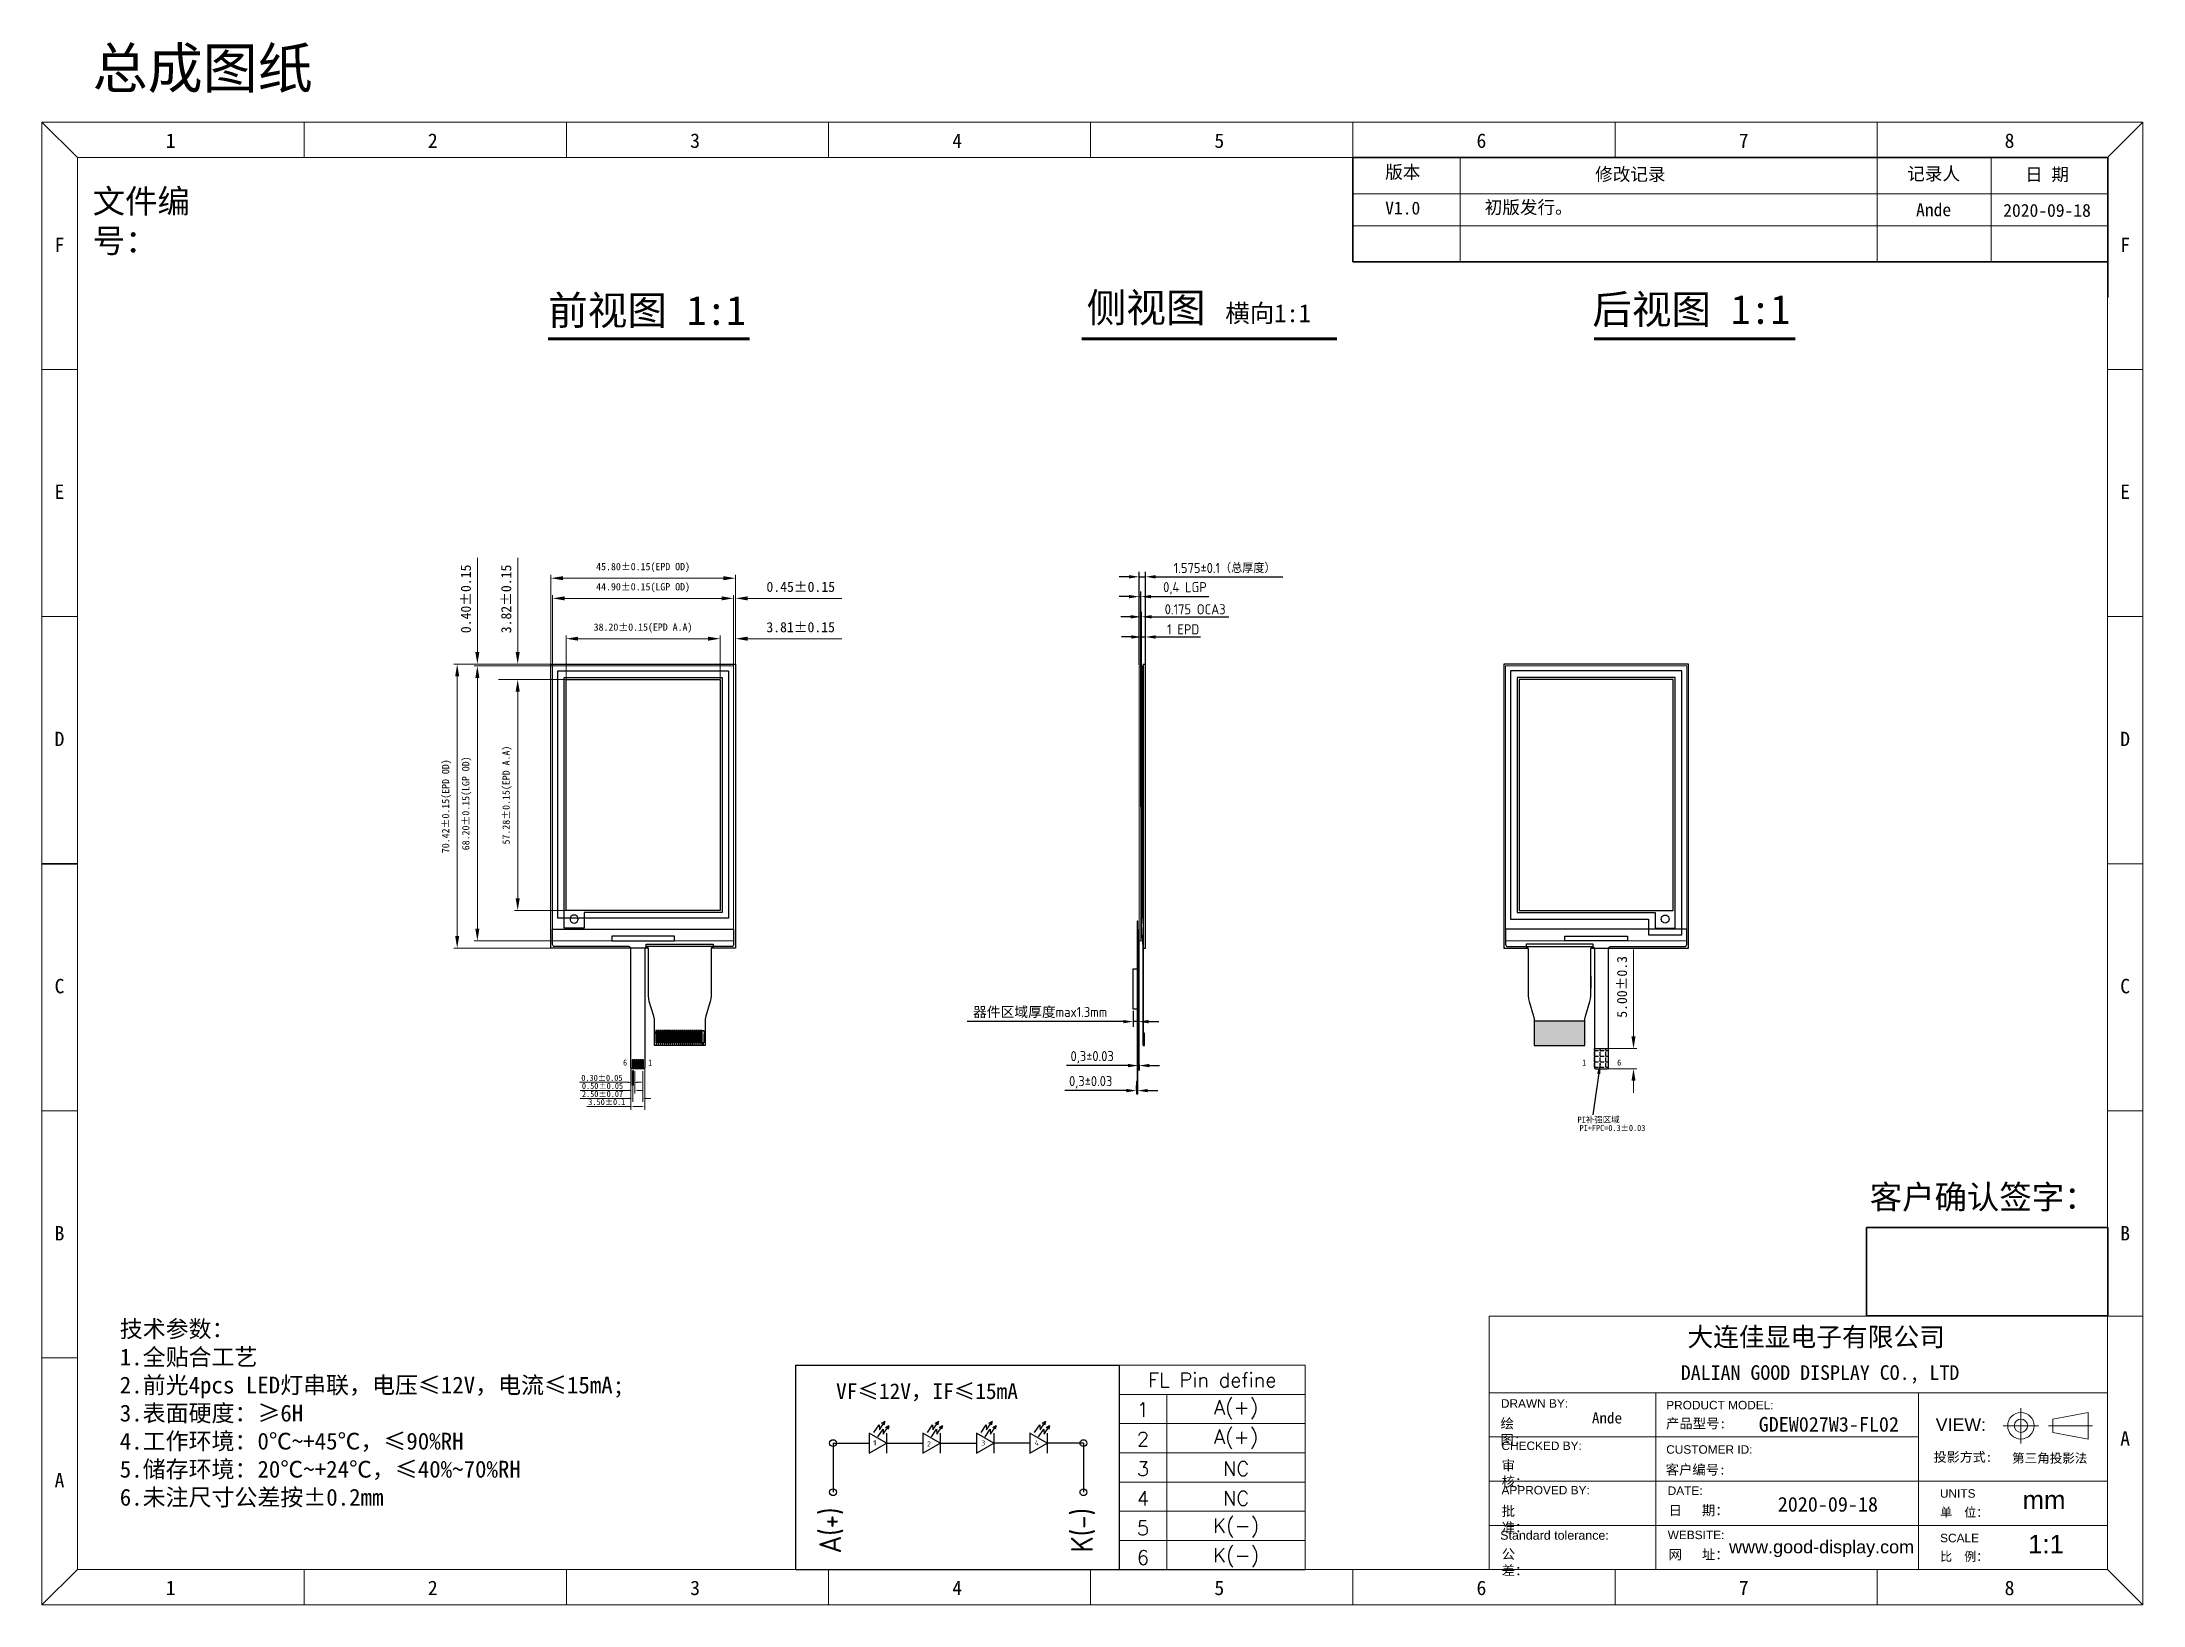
# Model space of a CAD drawing. Header units: millimetres. Extents: x 245 to 11863, y -5369 to 598.
# Drawn here: x 11342 to 11863, y -5369 to -4981 of the extents above; entities outside this region: 3.
import ezdxf
from ezdxf.enums import TextEntityAlignment as Align

# ---------------------------------------------------------------- set-up
doc = ezdxf.new("R2010")
doc.units = ezdxf.units.MM
for name, color, linetype, lineweight in [('1', 7, 'Continuous', 9), ('LG', 4, 'Continuous', 5), ('OCA', 206, 'Continuous', 5), ('Sundenal', 4, 'Continuous', 20), ('文字', 2, 'Continuous', 20)]:
    doc.layers.add(name, color=color, linetype=linetype, lineweight=lineweight)
for name, color, linetype in [('COVERLENS', 2, 'Continuous'), ('DIM', 7, 'Continuous'), ('FPC', 5, 'Continuous'), ('LCD', 240, 'Continuous'), ('SENSOR', 3, 'Continuous')]:
    doc.layers.add(name, color=color, linetype=linetype)
doc.styles.get("Standard").update_dxf_attribs({"font": 'isocp2.shx', "bigfont": 'extfont2.shx'})
doc.styles.add('STYLE1', font='arial.ttf')
doc.styles.add('YW-RD', font='romans.shx', dxfattribs={"bigfont": 'chineset.shx'})
doc.styles.add('宋体', font='')
doc.styles.get('宋体').set_extended_font_data('SimSun')
doc.dimstyles.new('ISO-25', dxfattribs={"dimtxt": 2.5, "dimasz": 2.5, "dimexe": 1.25, "dimexo": 0.625, "dimtad": 1, "dimdec": 1, "dimtxsty": 'Standard', "dimcen": 2.5, "dimadec": 0, "dimazin": 0, "dimtfac": 1, "dimtdec": 1, "dimtmove": 0, "dimatfit": 3, "dimfxl": 1, "dimarcsym": 0})
doc.dimstyles.new('Sundenal$0', dxfattribs={"dimtxt": 6, "dimasz": 3, "dimexe": 0.8, "dimexo": 0.8, "dimgap": 0.2, "dimtad": 1, "dimzin": 1, "dimdsep": 46, "dimtxsty": '宋体', "dimcen": 2.5, "dimadec": 0, "dimazin": 0, "dimtfac": 1, "dimtofl": 0, "dimtmove": 0, "dimatfit": 3, "dimfxl": 0.8, "dimtolj": 1, "dimlwd": 13, "dimlwe": 13, "dimarcsym": 0})

msp = doc.modelspace()

# ---------------------------------------------------------------- texts
for s, width, p, p2 in [('1', 2.09315, (11548.0941, -5329.3687), (11549.0455, -5329.3687)), ('2', 1.200872, (11561.5279, -5329.6199), (11562.4792, -5329.6199)), ('3', 1.238715, (11574.9714, -5329.3736), (11575.9228, -5329.3736)), ('4', 1.127081, (11588.2518, -5329.3736), (11589.2032, -5329.3736))]:
    msp.add_text(s, height=1.2986, dxfattribs=dict(width=width)).set_placement(p, p2, align=Align.FIT)
for s, p in [('A(+)', (11540.2223, -5356.1365)), ('K(-)', (11602.6521, -5355.899))]:
    msp.add_text(s, height=5.43325, rotation=90).set_placement(p)
at = {"insert": (245.1411, 598.2591), "char_height": 3, "attachment_point": 1}
msp.add_mtext('\\A1;', dxfattribs=at)
at = {"color": 3, "insert": (2441.4313, -1482.8817), "char_height": 5, "attachment_point": 1}
msp.add_mtext('\\A1;', dxfattribs=at)
at = {"color": 1, "insert": (2324.6907, -1529.7821), "char_height": 5, "attachment_point": 9}
msp.add_mtext('\\A1;', dxfattribs=at)
at = {"layer": '1', "attachment_point": 5, "style": 'YW-RD'}
for s, insert, char_height, width in [('{\\Fromans,chineset|c134;FL} Pin define', (11632.2314, -5313.1298), 3.548189, 46.157045), ('{\\Fromans,chineset|c134;A(+)}', (11638.1451, -5320.4688), 3.548189, 34.329749), ('1', (11615.0666, -5320.4688), 3.5482, 11.827296), ('1', (11615.0666, -5320.4688), 3.5482, 11.827296), ('2', (11615.0666, -5327.8079), 3.5482, 11.827296), ('{\\Fromans,chineset|c134;A(+)}', (11638.1451, -5327.8079), 3.548189, 34.329749), ('3', (11615.0666, -5335.1469), 3.5482, 11.827296), ('{\\Fromans,chineset|c134;NC}', (11638.1451, -5335.1469), 3.548189, 34.329749), ('4', (11615.0666, -5342.486), 3.5482, 11.827296), ('{\\Fromans,chineset|c134;NC}', (11638.1451, -5342.486), 3.548189, 34.329749), ('5', (11615.0666, -5349.825), 3.5482, 11.827296), ('{\\Fromans,chineset|c134;K(-)}', (11638.1451, -5349.825), 3.548189, 34.329749), ('{\\Fromans,chineset|c134;K(-)}', (11638.1451, -5357.164), 3.548189, 34.329749), ('6', (11615.0666, -5357.164), 3.5482, 11.827296)]:
    msp.add_mtext(s, dxfattribs=dict(at, insert=insert, char_height=char_height, width=width))
at = {"layer": 'DIM', "lineweight": 30, "ltscale": 0.2, "attachment_point": 1, "style": '宋体'}
for s, insert, char_height, width in [('前视图 1:1', (11467.5771, -5044.2904), 7.20014, 49.940503), ('侧视图 {\\H0.6177x;横向1:1}', (11601.1067, -5043.6245), 7.200136, 62.074025), ('后视图 1:1', (11726.4501, -5044.0367), 7.20014, 50.305628)]:
    msp.add_mtext(s, dxfattribs=dict(at, insert=insert, char_height=char_height, width=width))
at = {"layer": 'DIM', "lineweight": 30, "style": '宋体'}
for s, insert, char_height, width, attachment_point in [('6 ', (11486.6591, -5233.6704), 1.5, 12.818145, 2), ('1 ', (11492.8744, -5233.6704), 1.5, 12.818145, 2), ('1 ', (11724.4243, -5233.6704), 1.5, 12.818145, 2), ('6 ', (11733.1397, -5233.6704), 1.5, 12.818145, 2), ('{\\fSimSun|b0|i0|c134|p2;PI补强区域}', (11733.2377, -5247.8248), 1.5, 17.625495, 3), ('PI+FPC=0.3%%P0.03', (11739.6136, -5249.887), 1.5, 17.625495, 3), ('{\\C7;VF≤12V，IF≤15mA}', (11584.075, -5313.9632), 3.9, 139.569454, 3)]:
    msp.add_mtext(s, dxfattribs=dict(at, insert=insert, char_height=char_height, width=width, attachment_point=attachment_point))
at = {"layer": '文字', "color": 0, "style": '宋体'}
for s, insert, char_height, width, attachment_point in [('总成图纸', (11354.6658, -4982.819), 10, 115.042761, 1), ('文件编号：', (11354.6658, -5017.8793), 5.89002, 37.598132, 1), ('客户确认签字：', (11823.3575, -5271.3975), 5.89002, 63.805714, 8)]:
    msp.add_mtext(s, dxfattribs=dict(at, insert=insert, char_height=char_height, width=width, attachment_point=attachment_point))
at = {"layer": '文字', "style": '宋体'}
for s, insert, char_height, width, attachment_point in [('版本', (11675.111, -5011.9877), 3.19446, 10.357692, 1), ('修改记录', (11727.1749, -5012.5425), 3.19446, 20.493208, 1), ('记录人', (11811.0822, -5012.4048), 3.19446, 15.476578, 2), ('日 期', (11839.1995, -5012.5645), 3.19446, 14.115343, 2), ('V1.0', (11675.111, -5020.9237), 3.19446, 10.357692, 1), ('初版发行。', (11699.7897, -5020.7421), 3.19446, 92.745192, 1), ('Ande', (11811.0713, -5021.3408), 3.19446, 15.476578, 2), ('2020-09-18', (11839.1995, -5021.5005), 3.19446, 24.93443, 2), ('GDEW027W3-FL02', (11785.098, -5324.1538), 3.650813, 31.944617, 5), ('2020-09-18', (11784.8585, -5343.9911), 3.65081, 31.944617, 5)]:
    msp.add_mtext(s, dxfattribs=dict(at, insert=insert, char_height=char_height, width=width, attachment_point=attachment_point))
at = {"layer": '文字', "color": 7, "insert": (11361.3783, -5298.3847), "char_height": 4.172754, "width": 198.475816, "attachment_point": 1, "style": '宋体'}
msp.add_mtext('{\\fSimSun|b0|i0|c134|p54;技术参数}：\\P1.全贴合工艺\\P2.前光4pcs LED灯串联，电压≤12V，电流≤15mA;\\P3.表面硬度：≥6H\\P4.工作环境：0℃~+45℃，≤90%RH\\P5.储存环境：20℃~+24℃，≤40%~70%RH\\P6.未注尺寸公差按±0.2mm', dxfattribs=at)
at = {"layer": '文字', "ltscale": 0.5, "insert": (11730.0962, -5321.1787), "char_height": 2.73811, "width": 13.69055, "attachment_point": 2, "style": '宋体'}
msp.add_mtext('{\\fSimSun|b0|i0|c134|p54;Ande}', dxfattribs=at)

# ---------------------------------------------------------------- blocks, each defined once
blk = doc.blocks.new('sundenal')
at = {"layer": 'Sundenal', "color": 4}
for p, q in [((-856.5, 786.5), (-856.5, 805.7)), ((-429.2, 786.5), (-429.2, 805.7))]:
    blk.add_line(p, q, dxfattribs=at)
at = {"layer": 'Sundenal', "color": 4, "lineweight": 30}
blk.add_line((-1122.2, 402.8), (-1141.4, 402.8), dxfattribs=at)
at = {"layer": 'Sundenal', "ltscale": 0.2}
blk.add_line((-19.2, 19.2), (0, 0), dxfattribs=at)
at = {"layer": 'Sundenal', "color": 4}
for points in [[(-1122.2, 786.5), (-1141.4, 805.7)], [(-999, 805.7), (-999, 786.5)], [(-714.1, 805.7), (-714.1, 786.5)], [(-571.7, 805.7), (-571.7, 786.5)], [(-286.8, 805.7), (-286.8, 786.5)], [(-144.4, 805.7), (-144.4, 786.5)], [(-19.2, 786.5), (0, 805.7)], [(-1141.4, 671.4), (-1122.2, 671.4)], [(-19.2, 671.4), (0, 671.4)], [(-1141.4, 537.1), (-1122.2, 537.1)], [(-19.2, 537.1), (0, 537.1)], [(-19.2, 402.8), (0, 402.8)], [(-1141.4, 268.6), (-1122.2, 268.6)], [(-19.2, 268.6), (0, 268.6)], [(-19.2, 157), (0, 157)], [(-1141.4, 134.3), (-1122.2, 134.3)], [(-19.2, 115.3), (-202.5, 115.3), (-355.2, 115.3)], [(-264.7, 115.3), (-264.7, 19.2)], [(-355.2, 91.3), (-202.5, 91.3), (-122, 91.3)], [(-19.2, 43.2), (-202.5, 43.2), (-355.2, 43.2)], [(-1122.2, 19.2), (-1141.4, 0)], [(-999, 19.2), (-999, 0)], [(-856.5, 19.2), (-856.5, 0)], [(-714.1, 19.2), (-714.1, 0)], [(-571.7, 19.2), (-571.7, 0)], [(-429.2, 19.2), (-429.2, 0)], [(-286.8, 19.2), (-286.8, 0)], [(-144.4, 19.2), (-144.4, 0)]]:
    blk.add_lwpolyline(points, dxfattribs=at)
blk.add_lwpolyline([(-1141.4, 0), (0, 0), (0, 805.7), (-1141.4, 805.7)], close=True, dxfattribs=at)
at = {"layer": 'Sundenal', "ltscale": 0.2}
for points in [[(-19.2, 786.5), (-1122.2, 786.5), (-1122.2, 19.2), (-19.2, 19.2)], [(-19.2, 157), (-355.2, 157), (-355.2, 19.2), (-19.2, 19.2)]]:
    blk.add_lwpolyline(points, close=True, dxfattribs=at)
at = {"layer": 'Sundenal', "color": 4, "ltscale": 0.5}
for points in [[(-122, 115.3), (-122, 43.2), (-122, 19.2)], [(-66.3, 87.7), (-66.3, 107)], [(-75.9, 97.4), (-56.7, 97.4)], [(-27.4, 97.4), (-51.4, 97.4)], [(-355.2, 67.3), (-202.5, 67.3), (-91.9, 67.3), (-19.2, 67.3)]]:
    blk.add_lwpolyline(points, dxfattribs=at)
blk.add_lwpolyline([(-29.8, 104.6), (-29.8, 90.1), (-49, 93.7), (-49, 101)], close=True, dxfattribs=at)
for radius in [7.21, 3.61]:
    blk.add_circle((-66.3, 97.4), radius, dxfattribs=at)
at = {"layer": 'Sundenal', "color": 4, "style": '宋体'}
for s, p in [('1', (-1071.5, 795.7)), ('2', (-929.1, 795.7)), ('3', (-786.6, 795.7)), ('4', (-644.2, 795.7)), ('5', (-501.8, 795.7)), ('6', (-359.4, 795.7)), ('7', (-216.9, 795.7)), ('8', (-72.5, 795.7)), ('F', (-1131.9, 739.1)), ('F', (-9.7, 739.1)), ('E', (-1131.9, 604.9)), ('E', (-9.7, 604.9)), ('D', (-1131.9, 470.6)), ('D', (-9.7, 470.6)), ('C', (-1131.9, 336.3)), ('C', (-9.7, 336.3)), ('B', (-1131.9, 202)), ('B', (-9.7, 202)), ('A', (-9.7, 90.5)), ('A', (-1131.9, 67.8)), ('1', (-1071.5, 9.3)), ('2', (-929.1, 9.3)), ('3', (-786.6, 9.3)), ('4', (-644.2, 9.3)), ('5', (-501.8, 9.3)), ('6', (-359.4, 9.3)), ('7', (-216.9, 9.3)), ('8', (-72.5, 9.3))]:
    blk.add_text(s, height=7.85, dxfattribs=at).set_placement(p, align=Align.MIDDLE_CENTER)
at = {"layer": 'Sundenal', "color": 4}
for s, height, style, p in [('DALIAN GOOD DISPLAY CO., LTD', 7.945, '宋体', (-251.1, 126.3)), ('PRODUCT MODEL:', 4.61, 'STYLE1', (-259, 108.6)), ('CHECKED BY:', 4.61, 'STYLE1', (-348.5, 86.5)), ('CUSTOMER ID:', 4.61, 'STYLE1', (-259, 84.5)), ('APPROVED BY:', 4.61, 'STYLE1', (-348.5, 62.4))]:
    blk.add_text(s, height=height, dxfattribs=dict(at, style=style)).set_placement(p, align=Align.MIDDLE_LEFT)
at = {"layer": 'Sundenal', "color": 4, "ltscale": 0.5, "style": 'STYLE1'}
for s, height, p in [('DRAWN BY:', 4.61, (-348.8, 109.5)), ('VIEW:', 6.91, (-112.6, 98))]:
    blk.add_text(s, height=height, dxfattribs=at).set_placement(p, align=Align.MIDDLE_LEFT)
at = {"layer": 'Sundenal', "color": 4, "style": 'STYLE1'}
for s, p in [('DATE:', (-258.2, 59.8)), ('WEBSITE:', (-258.2, 35.8))]:
    blk.add_text(s, height=4.61, dxfattribs=at).set_placement(p)
at = {"layer": 'Sundenal', "color": 4, "ltscale": 0.5, "style": 'STYLE1'}
for s, p in [('UNITS', (-110.3, 58.3)), ('SCALE', (-110.2, 34.1))]:
    blk.add_text(s, height=4.61, dxfattribs=at).set_placement(p)
at = {"layer": 'Sundenal', "color": 4, "attachment_point": 1}
for s, insert, char_height, width, style in [('大连佳显电子有限公司', (-247.5, 150.8), 10.26, 178.739, '宋体'), ('{\\fSimSun|b0|i0|c134|p54;产品型号:}', (-259.1, 101.3), 5.314, 36.723, 'STYLE1'), ('{\\fSimSun|b0|i0|c134|p54;客户编号:}', (-259.3, 76.2), 5.314, 34.416, 'STYLE1'), ('{\\fSimSun|b0|i0|c134|p54;日   期：}', (-257.7, 54.1), 5.314, 35.853, 'STYLE1'), ('{\\fArial|b0|i0|c0|p34;Standard tolerance: }', (-349.2, 40.3), 4.84, 61.068, 'STYLE1'), ('{\\fSimSun|b0|i0|c134|p54;网   址：}', (-257.7, 30.1), 5.314, 35.853, 'STYLE1')]:
    blk.add_mtext(s, dxfattribs=dict(at, insert=insert, char_height=char_height, width=width, style=style))
at = {"layer": 'Sundenal', "color": 4, "ltscale": 0.5, "attachment_point": 1, "style": 'STYLE1'}
for s, insert, char_height, width in [('{\\fSimSun|b0|i0|c134|p54;绘   图：}', (-349, 101.3), 5.314, 29.675), ('{\\fNSimSun|b0|i0|c134|p49;投影方式:}', (-113.7, 83), 5.178, 35.331), ('{\\fSimSun|b0|i0|c134|p54;审   核：}', (-348.4, 78.5), 5.314, 30.373), ('{\\fArial|b0|i0|c0|p32;mm}', (-65.4, 62.1), 10, 23.139), ('{\\fSimSun|b0|i0|c134|p54;批   准：}', (-348.4, 53.7), 5.314, 30.375), ('{\\fNSimSun|b0|i0|c134|p49;单  位：}', (-110.2, 52.7), 4.794, 26.422), ('1:1', (-62.4, 38.1), 10, 19.29), ('{\\fSimSun|b0|i0|c134|p54;公    差：  }', (-348.4, 30.3), 5.314, 34.087), ('{\\fNSimSun|b0|i0|c134|p49;比  例：}', (-110.2, 28.7), 4.794, 25.483)]:
    blk.add_mtext(s, dxfattribs=dict(at, insert=insert, char_height=char_height, width=width))
at = {"layer": 'Sundenal', "color": 4, "lineweight": 30, "insert": (-71.1, 82.3), "char_height": 5, "width": 45.19, "attachment_point": 1, "style": '宋体'}
blk.add_mtext('第三角投影法', dxfattribs=at)
at = {"layer": 'Sundenal', "color": 4, "insert": (-174.6, 35.1), "char_height": 7, "width": 71.82, "attachment_point": 2}
blk.add_mtext('{\\fArial|b0|i0|c0|p34;www.good-display.com}', dxfattribs=at)
blk = doc.blocks.new('*D2')
at = {"layer": 'Defpoints', "color": 0, "transparency": 16777216}
for p in [(11510.21, -5129.31), (11472.02, -5140.03), (11510.21, -5140.05)]:
    blk.add_point(p, dxfattribs=at)
at = {"layer": 'DIM', "color": 0, "lineweight": 13, "transparency": 16777216}
for p, q in [((11472.02, -5139.23), (11472.02, -5128.51)), ((11475.02, -5129.31), (11507.21, -5129.31)), ((11510.21, -5139.25), (11510.21, -5128.51))]:
    blk.add_line(p, q, dxfattribs=at)
at = {"layer": 'DIM', "color": 0, "transparency": 16777216}
for points in [[(11475.02, -5128.81), (11475.02, -5129.81), (11472.02, -5129.31)], [(11507.21, -5128.81), (11507.21, -5129.81), (11510.21, -5129.31)]]:
    blk.add_solid(points, dxfattribs=at)
at = {"layer": 'DIM', "color": 0, "lineweight": 30, "transparency": 16777216, "insert": (11491.11, -5126.67), "char_height": 3, "attachment_point": 5, "style": '宋体'}
blk.add_mtext('\\A1;{\\H0.6x;38.20±0.15(EPD A.A)}', dxfattribs=at)
blk = doc.blocks.new('*D3')
at = {"layer": 'Defpoints', "color": 0, "transparency": 16777216}
for p in [(11513.57, -5119.31), (11468.67, -5138.06), (11513.57, -5136.84)]:
    blk.add_point(p, dxfattribs=at)
at = {"layer": 'DIM', "color": 0, "lineweight": 13, "transparency": 16777216}
for p, q in [((11468.67, -5137.26), (11468.67, -5118.51)), ((11471.67, -5119.31), (11510.57, -5119.31)), ((11513.57, -5136.04), (11513.57, -5118.51))]:
    blk.add_line(p, q, dxfattribs=at)
at = {"layer": 'DIM', "color": 0, "transparency": 16777216}
for points in [[(11471.67, -5118.81), (11471.67, -5119.81), (11468.67, -5119.31)], [(11510.57, -5118.81), (11510.57, -5119.81), (11513.57, -5119.31)]]:
    blk.add_solid(points, dxfattribs=at)
at = {"layer": 'DIM', "color": 0, "lineweight": 30, "transparency": 16777216, "insert": (11491.12, -5116.67), "char_height": 3, "attachment_point": 5, "style": '宋体'}
blk.add_mtext('\\A1;{\\H0.6x;44.90±0.15(LGP OD)}', dxfattribs=at)
blk = doc.blocks.new('*D4')
at = {"layer": 'Defpoints', "color": 0, "transparency": 16777216}
for p in [(11514.02, -5114.31), (11468.23, -5140.56), (11514.02, -5137.39)]:
    blk.add_point(p, dxfattribs=at)
at = {"layer": 'DIM', "color": 0, "lineweight": 13, "transparency": 16777216}
for p, q in [((11468.23, -5139.76), (11468.23, -5113.51)), ((11471.23, -5114.31), (11511.02, -5114.31)), ((11514.02, -5136.59), (11514.02, -5113.51))]:
    blk.add_line(p, q, dxfattribs=at)
at = {"layer": 'DIM', "color": 0, "transparency": 16777216}
for points in [[(11471.23, -5113.81), (11471.23, -5114.81), (11468.23, -5114.31)], [(11511.02, -5113.81), (11511.02, -5114.81), (11514.02, -5114.31)]]:
    blk.add_solid(points, dxfattribs=at)
at = {"layer": 'DIM', "color": 0, "lineweight": 30, "transparency": 16777216, "insert": (11491.12, -5111.67), "char_height": 3, "attachment_point": 5, "style": '宋体'}
blk.add_mtext('\\A1;{\\H0.6x;45.80±0.15(EPD OD)}', dxfattribs=at)
blk = doc.blocks.new('*D5')
at = {"layer": 'Defpoints', "color": 0, "transparency": 16777216}
for p in [(11514.02, -5129.31), (11510.21, -5131.14), (11514.02, -5131.14)]:
    blk.add_point(p, dxfattribs=at)
at = {"layer": 'DIM', "color": 0, "lineweight": 13, "transparency": 16777216}
for p, q in [((11507.21, -5129.31), (11504.21, -5129.31)), ((11510.21, -5130.34), (11510.21, -5128.51)), ((11514.02, -5130.34), (11514.02, -5128.51)), ((11517.02, -5129.31), (11540.37, -5129.31))]:
    blk.add_line(p, q, dxfattribs=at)
at = {"layer": 'DIM', "color": 0, "transparency": 16777216}
for points in [[(11507.21, -5128.81), (11507.21, -5129.81), (11510.21, -5129.31)], [(11517.02, -5128.81), (11517.02, -5129.81), (11514.02, -5129.31)]]:
    blk.add_solid(points, dxfattribs=at)
at = {"layer": 'DIM', "color": 0, "lineweight": 30, "transparency": 16777216, "insert": (11530.19, -5126.47), "char_height": 2.5, "attachment_point": 5, "style": '宋体'}
blk.add_mtext('\\A1;3.81±0.15', dxfattribs=at)
blk = doc.blocks.new('*D6')
at = {"layer": 'Defpoints', "color": 0, "transparency": 16777216}
for p in [(11514.02, -5119.31), (11513.57, -5120.55), (11514.02, -5120.55)]:
    blk.add_point(p, dxfattribs=at)
at = {"layer": 'DIM', "color": 0, "lineweight": 13, "transparency": 16777216}
for p, q in [((11510.57, -5119.31), (11507.57, -5119.31)), ((11513.57, -5119.75), (11513.57, -5118.51)), ((11514.02, -5119.75), (11514.02, -5118.51)), ((11517.02, -5119.31), (11540.41, -5119.31))]:
    blk.add_line(p, q, dxfattribs=at)
at = {"layer": 'DIM', "color": 0, "transparency": 16777216}
for points in [[(11510.57, -5118.81), (11510.57, -5119.81), (11513.57, -5119.31)], [(11517.02, -5118.81), (11517.02, -5119.81), (11514.02, -5119.31)]]:
    blk.add_solid(points, dxfattribs=at)
at = {"layer": 'DIM', "color": 0, "lineweight": 30, "transparency": 16777216, "insert": (11530.21, -5116.47), "char_height": 2.5, "attachment_point": 5, "style": '宋体'}
blk.add_mtext('\\A1;0.45±0.15', dxfattribs=at)
blk = doc.blocks.new('*D10')
at = {"layer": 'Defpoints', "color": 0, "transparency": 16777216}
for p in [(11460.04, -5139.45), (11473.31, -5139.45), (11472.85, -5196.73)]:
    blk.add_point(p, dxfattribs=at)
at = {"layer": 'DIM', "color": 0, "lineweight": 13, "transparency": 16777216}
for p, q in [((11472.51, -5139.45), (11459.24, -5139.45)), ((11460.04, -5193.73), (11460.04, -5142.45)), ((11472.05, -5196.73), (11459.24, -5196.73))]:
    blk.add_line(p, q, dxfattribs=at)
at = {"layer": 'DIM', "color": 0, "transparency": 16777216}
for points in [[(11459.54, -5142.45), (11460.54, -5142.45), (11460.04, -5139.45)], [(11459.54, -5193.73), (11460.54, -5193.73), (11460.04, -5196.73)]]:
    blk.add_solid(points, dxfattribs=at)
at = {"layer": 'DIM', "color": 0, "lineweight": 30, "transparency": 16777216, "insert": (11457.4, -5168.09), "char_height": 3, "attachment_point": 5, "rotation": 90, "style": '宋体'}
blk.add_mtext('\\A1;{\\H0.6x;57.28±0.15(EPD A.A)}', dxfattribs=at)
blk = doc.blocks.new('*D11')
at = {"layer": 'Defpoints', "color": 0, "transparency": 16777216}
for p in [(11450.04, -5136.04), (11469.35, -5136.04), (11470.28, -5204.24)]:
    blk.add_point(p, dxfattribs=at)
at = {"layer": 'DIM', "color": 0, "lineweight": 13, "transparency": 16777216}
for p, q in [((11468.55, -5136.04), (11449.24, -5136.04)), ((11450.04, -5201.24), (11450.04, -5139.04)), ((11469.48, -5204.24), (11449.24, -5204.24))]:
    blk.add_line(p, q, dxfattribs=at)
at = {"layer": 'DIM', "color": 0, "transparency": 16777216}
for points in [[(11449.54, -5139.04), (11450.54, -5139.04), (11450.04, -5136.04)], [(11449.54, -5201.24), (11450.54, -5201.24), (11450.04, -5204.24)]]:
    blk.add_solid(points, dxfattribs=at)
at = {"layer": 'DIM', "color": 0, "lineweight": 30, "transparency": 16777216, "insert": (11447.4, -5170.14), "char_height": 3, "attachment_point": 5, "rotation": 90, "style": '宋体'}
blk.add_mtext('\\A1;{\\H0.6x;68.20±0.15(LGP OD)}', dxfattribs=at)
blk = doc.blocks.new('*D7')
at = {"layer": 'Defpoints', "color": 0, "transparency": 16777216}
for p in [(11445.04, -5135.64), (11469.72, -5135.64), (11470.19, -5206.06)]:
    blk.add_point(p, dxfattribs=at)
at = {"layer": 'DIM', "color": 0, "lineweight": 13, "transparency": 16777216}
for p, q in [((11468.92, -5135.64), (11444.24, -5135.64)), ((11445.04, -5203.06), (11445.04, -5138.64)), ((11469.39, -5206.06), (11444.24, -5206.06))]:
    blk.add_line(p, q, dxfattribs=at)
at = {"layer": 'DIM', "color": 0, "transparency": 16777216}
for points in [[(11444.54, -5138.64), (11445.54, -5138.64), (11445.04, -5135.64)], [(11444.54, -5203.06), (11445.54, -5203.06), (11445.04, -5206.06)]]:
    blk.add_solid(points, dxfattribs=at)
at = {"layer": 'DIM', "color": 0, "lineweight": 30, "transparency": 16777216, "insert": (11442.4, -5170.85), "char_height": 3, "attachment_point": 5, "rotation": 90, "style": '宋体'}
blk.add_mtext('\\A1;{\\H0.6x;70.42±0.15(EPD OD)}', dxfattribs=at)
blk = doc.blocks.new('*D8')
at = {"layer": 'Defpoints', "color": 0, "transparency": 16777216}
for p in [(11454.47, -5135.64), (11460.04, -5135.64), (11454.47, -5139.45)]:
    blk.add_point(p, dxfattribs=at)
at = {"layer": 'DIM', "color": 0, "lineweight": 13, "transparency": 16777216}
for p, q in [((11460.04, -5132.64), (11460.04, -5109.29)), ((11455.27, -5135.64), (11460.84, -5135.64)), ((11455.27, -5139.45), (11460.84, -5139.45)), ((11460.04, -5142.45), (11460.04, -5145.45))]:
    blk.add_line(p, q, dxfattribs=at)
at = {"layer": 'DIM', "color": 0, "transparency": 16777216}
for points in [[(11459.54, -5132.64), (11460.54, -5132.64), (11460.04, -5135.64)], [(11459.54, -5142.45), (11460.54, -5142.45), (11460.04, -5139.45)]]:
    blk.add_solid(points, dxfattribs=at)
at = {"layer": 'DIM', "color": 0, "lineweight": 30, "transparency": 16777216, "insert": (11457.2, -5119.46), "char_height": 2.5, "attachment_point": 5, "rotation": 90, "style": '宋体'}
blk.add_mtext('\\A1;3.82±0.15', dxfattribs=at)
blk = doc.blocks.new('*D9')
at = {"layer": 'Defpoints', "color": 0, "transparency": 16777216}
for p in [(11450.04, -5135.64), (11451.29, -5135.64), (11451.29, -5136.04)]:
    blk.add_point(p, dxfattribs=at)
at = {"layer": 'DIM', "color": 0, "lineweight": 13, "transparency": 16777216}
for p, q in [((11450.04, -5132.64), (11450.04, -5109.25)), ((11450.49, -5135.64), (11449.24, -5135.64)), ((11450.49, -5136.04), (11449.24, -5136.04)), ((11450.04, -5139.04), (11450.04, -5142.04))]:
    blk.add_line(p, q, dxfattribs=at)
at = {"layer": 'DIM', "color": 0, "transparency": 16777216}
for points in [[(11449.54, -5132.64), (11450.54, -5132.64), (11450.04, -5135.64)], [(11449.54, -5139.04), (11450.54, -5139.04), (11450.04, -5136.04)]]:
    blk.add_solid(points, dxfattribs=at)
at = {"layer": 'DIM', "color": 0, "lineweight": 30, "transparency": 16777216, "insert": (11447.2, -5119.44), "char_height": 2.5, "attachment_point": 5, "rotation": 90, "style": '宋体'}
blk.add_mtext('\\A1;0.40±0.15', dxfattribs=at)
blk = doc.blocks.new('*D12')
at = {"layer": 'COVERLENS', "color": 0, "lineweight": -2, "ltscale": 0.2, "transparency": 16777216}
for p, q in [((11610.15, -5224.27), (11571.49, -5224.27)), ((11612.65, -5221.58), (11612.65, -5225.52)), ((11613.95, -5224.27), (11612.65, -5224.27)), ((11613.95, -5221.58), (11613.95, -5225.52)), ((11616.45, -5224.27), (11618.95, -5224.27))]:
    blk.add_line(p, q, dxfattribs=at)
at = {"layer": 'COVERLENS', "color": 0, "ltscale": 0.2, "transparency": 16777216}
for points in [[(11610.15, -5223.86), (11610.15, -5224.69), (11612.65, -5224.27)], [(11616.45, -5223.86), (11616.45, -5224.69), (11613.95, -5224.27)]]:
    blk.add_solid(points, dxfattribs=at)
at = {"layer": 'Defpoints', "color": 0, "ltscale": 0.2, "transparency": 16777216}
for p in [(11612.65, -5220.95), (11612.65, -5224.27), (11613.95, -5220.95)]:
    blk.add_point(p, dxfattribs=at)
at = {"layer": 'COVERLENS', "color": 0, "ltscale": 0.2, "transparency": 16777216, "insert": (11589.57, -5222), "char_height": 2.5, "attachment_point": 5}
blk.add_mtext('{\\fSimSun|b0|i0|c134|p2;器件区域厚度\\Fisocp2,extfont2|c134;max1.3mm}', dxfattribs=at)
blk = doc.blocks.new('*D13')
at = {"layer": 'COVERLENS', "color": 0, "lineweight": -2, "ltscale": 0.2, "transparency": 16777216}
for p, q in [((11610.95, -5241.37), (11595.72, -5241.37)), ((11613.45, -5241.18), (11613.45, -5240.12)), ((11613.75, -5241.37), (11613.45, -5241.37)), ((11613.75, -5241.18), (11613.75, -5240.12)), ((11616.25, -5241.37), (11618.75, -5241.37))]:
    blk.add_line(p, q, dxfattribs=at)
at = {"layer": 'COVERLENS', "color": 0, "ltscale": 0.2, "transparency": 16777216}
for points in [[(11610.95, -5240.95), (11610.95, -5241.79), (11613.45, -5241.37)], [(11616.25, -5240.95), (11616.25, -5241.79), (11613.75, -5241.37)]]:
    blk.add_solid(points, dxfattribs=at)
at = {"layer": 'Defpoints', "color": 0, "ltscale": 0.2, "transparency": 16777216}
for p in [(11613.45, -5241.37), (11613.45, -5241.8), (11613.75, -5241.8)]:
    blk.add_point(p, dxfattribs=at)
at = {"layer": 'COVERLENS', "color": 0, "ltscale": 0.2, "transparency": 16777216, "insert": (11602.09, -5239.31), "char_height": 2.5, "attachment_point": 5}
blk.add_mtext('0,3{\\Fisocp2,extfont2|c134;%%P0.03}', dxfattribs=at)
blk = doc.blocks.new('*D14')
at = {"layer": 'COVERLENS', "color": 0, "lineweight": -2, "ltscale": 0.2, "transparency": 16777216}
for p, q in [((11611.33, -5235.17), (11596.1, -5235.17)), ((11613.83, -5234.93), (11613.83, -5236.42)), ((11614.13, -5235.17), (11613.83, -5235.17)), ((11614.13, -5234.93), (11614.13, -5236.42)), ((11616.63, -5235.17), (11619.13, -5235.17))]:
    blk.add_line(p, q, dxfattribs=at)
at = {"layer": 'COVERLENS', "color": 0, "ltscale": 0.2, "transparency": 16777216}
for points in [[(11611.33, -5234.75), (11611.33, -5235.59), (11613.83, -5235.17)], [(11616.63, -5234.75), (11616.63, -5235.59), (11614.13, -5235.17)]]:
    blk.add_solid(points, dxfattribs=at)
at = {"layer": 'Defpoints', "color": 0, "ltscale": 0.2, "transparency": 16777216}
for p in [(11613.83, -5234.3), (11614.13, -5234.3), (11613.83, -5235.17)]:
    blk.add_point(p, dxfattribs=at)
at = {"layer": 'COVERLENS', "color": 0, "ltscale": 0.2, "transparency": 16777216, "insert": (11602.46, -5233.11), "char_height": 2.5, "attachment_point": 5}
blk.add_mtext('0,3{\\Fisocp2,extfont2|c134;%%P0.03}', dxfattribs=at)
blk = doc.blocks.new('*D15')
at = {"layer": 'Defpoints', "color": 0, "ltscale": 0.2, "transparency": 16777216}
for p in [(11614.53, -5118.88), (11614.13, -5136.42), (11614.53, -5171.6)]:
    blk.add_point(p, dxfattribs=at)
at = {"layer": 'DIM', "color": 0, "lineweight": -2, "ltscale": 0.2, "transparency": 16777216}
for p, q in [((11611.63, -5118.88), (11609.13, -5118.88)), ((11614.13, -5135.79), (11614.13, -5117.63)), ((11614.13, -5118.88), (11614.53, -5118.88)), ((11614.53, -5170.98), (11614.53, -5117.63)), ((11617.03, -5118.88), (11631.4, -5118.88))]:
    blk.add_line(p, q, dxfattribs=at)
at = {"layer": 'DIM', "color": 0, "ltscale": 0.2, "transparency": 16777216}
for points in [[(11611.63, -5118.47), (11611.63, -5119.3), (11614.13, -5118.88)], [(11617.03, -5118.47), (11617.03, -5119.3), (11614.53, -5118.88)]]:
    blk.add_solid(points, dxfattribs=at)
at = {"layer": 'DIM', "color": 0, "ltscale": 0.2, "transparency": 16777216, "insert": (11625.46, -5116.82), "char_height": 2.5, "attachment_point": 5}
blk.add_mtext('0,4{\\Fisocp2,extfont2|c134; LGP}', dxfattribs=at)
blk = doc.blocks.new('*D16')
at = {"layer": 'Defpoints', "color": 0, "ltscale": 0.2, "transparency": 16777216}
for p in [(11614.7, -5123.88), (11614.53, -5137.64), (11614.7, -5137.64)]:
    blk.add_point(p, dxfattribs=at)
at = {"layer": 'DIM', "color": 0, "lineweight": -2, "ltscale": 0.2, "transparency": 16777216}
for p, q in [((11612.03, -5123.88), (11609.53, -5123.88)), ((11614.53, -5137.01), (11614.53, -5122.63)), ((11614.53, -5123.88), (11614.7, -5123.88)), ((11614.7, -5137.01), (11614.7, -5122.63)), ((11617.2, -5123.88), (11636.31, -5123.88))]:
    blk.add_line(p, q, dxfattribs=at)
at = {"layer": 'DIM', "color": 0, "ltscale": 0.2, "transparency": 16777216}
for points in [[(11612.03, -5123.47), (11612.03, -5124.3), (11614.53, -5123.88)], [(11617.2, -5123.47), (11617.2, -5124.3), (11614.7, -5123.88)]]:
    blk.add_solid(points, dxfattribs=at)
at = {"layer": 'DIM', "color": 0, "ltscale": 0.2, "transparency": 16777216, "insert": (11628, -5122.01), "char_height": 2.5, "attachment_point": 5}
blk.add_mtext('{\\Fisocp2,extfont2|c134;0.175 OCA3}', dxfattribs=at)
blk = doc.blocks.new('*D17')
at = {"layer": 'Defpoints', "color": 0, "ltscale": 0.2, "transparency": 16777216}
for p in [(11615.7, -5128.88), (11614.7, -5139.16), (11615.7, -5139.16)]:
    blk.add_point(p, dxfattribs=at)
at = {"layer": 'DIM', "color": 0, "lineweight": -2, "ltscale": 0.2, "transparency": 16777216}
for p, q in [((11612.2, -5128.88), (11609.7, -5128.88)), ((11614.7, -5138.54), (11614.7, -5127.63)), ((11614.7, -5128.88), (11615.7, -5128.88)), ((11615.7, -5138.54), (11615.7, -5127.63)), ((11618.2, -5128.88), (11629.34, -5128.88))]:
    blk.add_line(p, q, dxfattribs=at)
at = {"layer": 'DIM', "color": 0, "ltscale": 0.2, "transparency": 16777216}
for points in [[(11612.2, -5128.47), (11612.2, -5129.3), (11614.7, -5128.88)], [(11618.2, -5128.47), (11618.2, -5129.3), (11615.7, -5128.88)]]:
    blk.add_solid(points, dxfattribs=at)
at = {"layer": 'DIM', "color": 0, "ltscale": 0.2, "transparency": 16777216, "insert": (11625.02, -5126.99), "char_height": 2.5, "attachment_point": 5}
blk.add_mtext('1{\\Fisocp2,extfont2|c134; EPD}', dxfattribs=at)
blk = doc.blocks.new('*D18')
at = {"layer": 'Defpoints', "color": 0, "transparency": 16777216}
for p in [(11488.07, -5234.51), (11491.57, -5234.51), (11488.07, -5245.32)]:
    blk.add_point(p, dxfattribs=at)
at = {"layer": 'DIM', "color": 0, "lineweight": 13, "transparency": 16777216}
for p, q in [((11488.07, -5235.31), (11488.07, -5246.12)), ((11491.57, -5235.31), (11491.57, -5246.12))]:
    blk.add_line(p, q, dxfattribs=at)
at = {"layer": 'DIM', "color": 0, "lineweight": 18, "transparency": 16777216}
for p, q in [((11488.07, -5245.32), (11477.21, -5245.32)), ((11490.57, -5245.32), (11489.07, -5245.32))]:
    blk.add_line(p, q, dxfattribs=at)
at = {"layer": 'DIM', "color": 0, "transparency": 16777216}
for points in [[(11489.07, -5245.16), (11489.07, -5245.49), (11488.07, -5245.32)], [(11490.57, -5245.16), (11490.57, -5245.49), (11491.57, -5245.32)]]:
    blk.add_solid(points, dxfattribs=at)
at = {"layer": 'DIM', "color": 0, "lineweight": 30, "transparency": 16777216, "insert": (11482.14, -5244.22), "char_height": 1.5, "attachment_point": 5, "style": '宋体'}
blk.add_mtext('\\A1;3.50±0.1', dxfattribs=at)
blk = doc.blocks.new('*D19')
at = {"layer": 'Defpoints', "color": 0, "transparency": 16777216}
for p in [(11488.57, -5235.74), (11491.07, -5235.74), (11488.57, -5243.32)]:
    blk.add_point(p, dxfattribs=at)
at = {"layer": 'DIM', "color": 0, "lineweight": 13, "transparency": 16777216}
for p, q in [((11488.57, -5236.54), (11488.57, -5244.12)), ((11491.07, -5236.54), (11491.07, -5244.12))]:
    blk.add_line(p, q, dxfattribs=at)
at = {"layer": 'DIM', "color": 0, "lineweight": 18, "transparency": 16777216}
for p, q in [((11487.57, -5243.32), (11475.54, -5243.32)), ((11492.07, -5243.32), (11493.07, -5243.32))]:
    blk.add_line(p, q, dxfattribs=at)
at = {"layer": 'DIM', "color": 0, "transparency": 16777216}
for points in [[(11487.57, -5243.16), (11487.57, -5243.49), (11488.57, -5243.32)], [(11492.07, -5243.16), (11492.07, -5243.49), (11491.07, -5243.32)]]:
    blk.add_solid(points, dxfattribs=at)
at = {"layer": 'DIM', "color": 0, "lineweight": 30, "transparency": 16777216, "insert": (11481.06, -5242.22), "char_height": 1.5, "attachment_point": 5, "style": '宋体'}
blk.add_mtext('\\A1;2.50±0.07', dxfattribs=at)
blk = doc.blocks.new('*D20')
at = {"layer": 'Defpoints', "color": 0, "transparency": 16777216}
for p in [(11488.57, -5235.74), (11489.07, -5235.74), (11488.57, -5241.32)]:
    blk.add_point(p, dxfattribs=at)
at = {"layer": 'DIM', "color": 0, "lineweight": 13, "transparency": 16777216}
for p, q in [((11488.57, -5236.54), (11488.57, -5242.12)), ((11489.07, -5236.54), (11489.07, -5242.12))]:
    blk.add_line(p, q, dxfattribs=at)
at = {"layer": 'DIM', "color": 0, "lineweight": 18, "transparency": 16777216}
for p, q in [((11487.57, -5241.32), (11475.54, -5241.32)), ((11490.07, -5241.32), (11491.07, -5241.32))]:
    blk.add_line(p, q, dxfattribs=at)
at = {"layer": 'DIM', "color": 0, "transparency": 16777216}
for points in [[(11487.57, -5241.16), (11487.57, -5241.49), (11488.57, -5241.32)], [(11490.07, -5241.16), (11490.07, -5241.49), (11489.07, -5241.32)]]:
    blk.add_solid(points, dxfattribs=at)
at = {"layer": 'DIM', "color": 0, "lineweight": 30, "transparency": 16777216, "insert": (11481.06, -5240.22), "char_height": 1.5, "attachment_point": 5, "style": '宋体'}
blk.add_mtext('\\A1;0.50±0.05', dxfattribs=at)
blk = doc.blocks.new('*D21')
at = {"layer": 'Defpoints', "color": 0, "transparency": 16777216}
for p in [(11488.42, -5235.49), (11488.42, -5239.32), (11488.72, -5235.49)]:
    blk.add_point(p, dxfattribs=at)
at = {"layer": 'DIM', "color": 0, "lineweight": 18, "transparency": 16777216}
for p, q in [((11487.42, -5239.32), (11475.39, -5239.32)), ((11489.72, -5239.32), (11490.72, -5239.32))]:
    blk.add_line(p, q, dxfattribs=at)
at = {"layer": 'DIM', "color": 0, "lineweight": 13, "transparency": 16777216}
for p, q in [((11488.42, -5236.29), (11488.42, -5240.12)), ((11488.72, -5236.29), (11488.72, -5240.12))]:
    blk.add_line(p, q, dxfattribs=at)
at = {"layer": 'DIM', "color": 0, "transparency": 16777216}
for points in [[(11487.42, -5239.16), (11487.42, -5239.49), (11488.42, -5239.32)], [(11489.72, -5239.16), (11489.72, -5239.49), (11488.72, -5239.32)]]:
    blk.add_solid(points, dxfattribs=at)
at = {"layer": 'DIM', "color": 0, "lineweight": 30, "transparency": 16777216, "insert": (11480.91, -5238.22), "char_height": 1.5, "attachment_point": 5, "style": '宋体'}
blk.add_mtext('\\A1;0.30±0.05', dxfattribs=at)
blk = doc.blocks.new('*D22')
at = {"layer": 'Defpoints', "color": 0, "transparency": 16777216}
for p in [(11728.72, -5230.94), (11736.67, -5230.94), (11728.72, -5235.94)]:
    blk.add_point(p, dxfattribs=at)
at = {"layer": 'DIM', "color": 0, "lineweight": 13, "transparency": 16777216}
for p, q in [((11736.67, -5227.94), (11736.67, -5206.37)), ((11729.52, -5230.94), (11737.47, -5230.94)), ((11729.52, -5235.94), (11737.47, -5235.94)), ((11736.67, -5238.94), (11736.67, -5241.94))]:
    blk.add_line(p, q, dxfattribs=at)
at = {"layer": 'DIM', "color": 0, "transparency": 16777216}
for points in [[(11736.17, -5227.94), (11737.17, -5227.94), (11736.67, -5230.94)], [(11736.17, -5238.94), (11737.17, -5238.94), (11736.67, -5235.94)]]:
    blk.add_solid(points, dxfattribs=at)
at = {"layer": 'DIM', "color": 0, "lineweight": 30, "transparency": 16777216, "insert": (11733.83, -5215.66), "char_height": 2.5, "attachment_point": 5, "rotation": 90, "style": '宋体'}
blk.add_mtext('\\A1;5.00±0.3', dxfattribs=at)
blk = doc.blocks.new('*D23')
at = {"color": 0, "lineweight": -2, "ltscale": 0.2, "transparency": 16777216}
for p, q in [((11611.63, -5113.96), (11609.13, -5113.96)), ((11614.13, -5135.42), (11614.13, -5112.71)), ((11614.13, -5113.96), (11615.7, -5113.96)), ((11615.7, -5135.42), (11615.7, -5112.71)), ((11618.2, -5113.96), (11649.73, -5113.96))]:
    blk.add_line(p, q, dxfattribs=at)
at = {"color": 0, "ltscale": 0.2, "transparency": 16777216}
for points in [[(11611.63, -5113.55), (11611.63, -5114.38), (11614.13, -5113.96)], [(11618.2, -5113.55), (11618.2, -5114.38), (11615.7, -5113.96)]]:
    blk.add_solid(points, dxfattribs=at)
at = {"layer": 'Defpoints', "color": 0, "ltscale": 0.2, "transparency": 16777216}
for p in [(11615.7, -5113.96), (11614.13, -5136.04), (11615.7, -5136.04)]:
    blk.add_point(p, dxfattribs=at)
at = {"color": 0, "ltscale": 0.2, "transparency": 16777216, "insert": (11635.3, -5111.8), "char_height": 2.5, "attachment_point": 5}
blk.add_mtext('1.575±0.1（总厚度）', dxfattribs=at)

# ---------------------------------------------------------------- dimensions: what is measured, and where the dimension line sits
at = {"color": 0, "ltscale": 0.2}
dim = msp.add_linear_dim(base=(11615.7014, -5113.9636), p1=(11614.1264, -5136.0418), p2=(11615.7014, -5136.0418), text='1.575±0.1（总厚度）', dimstyle='ISO-25', override={"dimdec": 3, "dimtol": 1, "dimtp": 0.1, "dimtm": 0.1, "dimfxl": 0.8}, dxfattribs=at)
dim.commit()
dim.dimension.update_dxf_attribs({"geometry": '*D23', "text_midpoint": (11635.3041, -5113.9636), "dimtype": 160})
at = {"layer": 'COVERLENS', "color": 0, "ltscale": 0.2}
for base, p1, p2, text, picture, middle in [((11612.6514, -5224.2724), (11613.9514, -5220.9549), (11612.6514, -5220.9549), '{\\fSimSun|b0|i0|c134|p2;器件区域厚度\\Fisocp2,extfont2|c134;max1.3mm}', '*D12', (11589.5714, -5222.0015)), ((11613.8262, -5235.1685), (11614.1264, -5234.3016), (11613.8262, -5234.3016), '<>{\\Fisocp2,extfont2|c134;%%P0.03}', '*D14', (11602.461, -5233.106)), ((11613.4512, -5241.3705), (11613.7514, -5241.8008), (11613.4512, -5241.8008), '<>{\\Fisocp2,extfont2|c134;%%P0.03}', '*D13', (11602.086, -5239.308))]:
    dim = msp.add_linear_dim(base=base, p1=p1, p2=p2, text=text, dimstyle='ISO-25', override={"dimfxl": 0.8}, dxfattribs=at)
    dim.commit()
    dim.dimension.update_dxf_attribs({"geometry": picture, "text_midpoint": middle})
at = {"layer": 'DIM', "lineweight": 30}
for base, p1, p2, angle, override, picture, middle in [((11450.0426, -5135.638), (11451.2858, -5136.0418), (11451.2858, -5135.638), 90, {"dimtxt": 2.5, "dimgap": 1.5, "dimtol": 1, "dimtp": 0.15, "dimtm": 0.15}, '*D9', (11447.2023, -5119.4436)), ((11460.0426, -5135.638), (11454.475, -5139.4537), (11454.475, -5135.638), 90, {"dimtxt": 2.5, "dimgap": 1.5, "dimtol": 1, "dimtp": 0.15, "dimtm": 0.15}, '*D8', (11457.2023, -5119.4644)), ((11736.673, -5230.9418), (11728.723, -5235.9418), (11728.723, -5230.9418), 90, {"dimtxt": 2.5, "dimgap": 1.5, "dimtol": 1, "dimtp": 0.3, "dimtm": 0.3}, '*D22', (11733.8328, -5215.6571)), ((11488.0717, -5245.323), (11491.5717, -5234.5117), (11488.0717, -5234.5117), 180, {"dimtxt": 1.5, "dimasz": 1, "dimgap": 0.3, "dimtol": 1, "dimtp": 0.1, "dimtm": 0.1, "dimlwd": 18}, '*D18', (11482.1426, -5244.2188)), ((11488.4217, -5239.323), (11488.7217, -5235.4906), (11488.4217, -5235.4906), 180, {"dimtxt": 1.5, "dimasz": 1, "dimgap": 0.3, "dimtol": 1, "dimtp": 0.05, "dimtm": 0.05, "dimlwd": 18}, '*D21', (11480.9051, -5238.2188)), ((11488.5717, -5243.323), (11491.0717, -5235.7418), (11488.5717, -5235.7418), 180, {"dimtxt": 1.5, "dimasz": 1, "dimgap": 0.3, "dimtol": 1, "dimtp": 0.07, "dimtm": 0.07, "dimlwd": 18}, '*D19', (11481.0551, -5242.2188)), ((11488.5717, -5241.323), (11489.0717, -5235.7418), (11488.5717, -5235.7418), 180, {"dimtxt": 1.5, "dimasz": 1, "dimgap": 0.3, "dimtol": 1, "dimtp": 0.05, "dimtm": 0.05, "dimlwd": 18}, '*D20', (11481.0551, -5240.2188))]:
    dim = msp.add_linear_dim(base=base, p1=p1, p2=p2, angle=angle, dimstyle='Sundenal$0', override=override, dxfattribs=at)
    dim.commit()
    dim.dimension.update_dxf_attribs({"geometry": picture, "text_midpoint": middle})
for base, p1, p2, text, picture, middle in [((11514.0203, -5114.3093), (11468.225, -5140.5588), (11514.0203, -5137.3917), '{\\H0.6x;<>(EPD OD)}', '*D4', (11491.1237, -5114.3093)), ((11513.5737, -5119.3093), (11468.6737, -5138.0572), (11513.5737, -5136.8355), '{\\H0.6x;<>(LGP OD)}', '*D3', (11491.1237, -5119.3093)), ((11510.212, -5129.3093), (11472.0153, -5140.0299), (11510.212, -5140.0453), '{\\H0.6x;<>(EPD A.A)}', '*D2', (11491.1137, -5129.3093))]:
    dim = msp.add_linear_dim(base=base, p1=p1, p2=p2, text=text, dimstyle='Sundenal$0', override={"dimtxt": 3, "dimgap": 1.5, "dimtol": 1, "dimtp": 0.15, "dimtm": 0.15}, dxfattribs=at)
    dim.commit()
    dim.dimension.update_dxf_attribs({"geometry": picture, "text_midpoint": middle, "dimtype": 160})
for base, p1, p2, picture, middle in [((11514.0203, -5119.3093), (11513.5737, -5120.5526), (11514.0203, -5120.5526), '*D6', (11530.2148, -5116.4691)), ((11514.0203, -5129.3093), (11510.212, -5131.1433), (11514.0203, -5131.1433), '*D5', (11530.194, -5126.4691))]:
    dim = msp.add_linear_dim(base=base, p1=p1, p2=p2, dimstyle='Sundenal$0', override={"dimtxt": 2.5, "dimgap": 1.5, "dimtol": 1, "dimtp": 0.15, "dimtm": 0.15}, dxfattribs=at)
    dim.commit()
    dim.dimension.update_dxf_attribs({"geometry": picture, "text_midpoint": middle})
at = {"layer": 'DIM', "color": 0, "ltscale": 0.2}
for base, p1, p2, text, picture, middle in [((11614.5264, -5118.8829), (11614.1264, -5136.4179), (11614.5264, -5171.6009), '<>{\\Fisocp2,extfont2|c134; LGP}', '*D15', (11625.4649, -5116.8182)), ((11614.7014, -5123.8829), (11614.5264, -5137.6384), (11614.7014, -5137.6384), '{\\Fisocp2,extfont2|c134;0.175 OCA3}', '*D16', (11628.0042, -5122.0079)), ((11615.7014, -5128.8829), (11614.7014, -5139.1639), (11615.7014, -5139.1639), '<>{\\Fisocp2,extfont2|c134; EPD}', '*D17', (11625.0226, -5126.9905))]:
    dim = msp.add_linear_dim(base=base, p1=p1, p2=p2, text=text, dimstyle='ISO-25', override={"dimfxl": 0.8}, dxfattribs=at)
    dim.commit()
    dim.dimension.update_dxf_attribs({"geometry": picture, "text_midpoint": middle})
at = {"layer": 'DIM', "lineweight": 30}
for base, p1, p2, text, picture, middle in [((11445.0426, -5135.638), (11470.1946, -5206.0585), (11469.7249, -5135.638), '{\\H0.6x;<>(EPD OD)}', '*D7', (11445.0426, -5170.8482)), ((11450.0426, -5136.0418), (11470.2774, -5204.2418), (11469.3475, -5136.0418), '{\\H0.6x;<>(LGP OD)}', '*D11', (11450.0426, -5170.1418)), ((11460.0426, -5139.4537), (11472.8522, -5196.7299), (11473.3141, -5139.4537), '{\\H0.6x;<>(EPD A.A)}', '*D10', (11460.0426, -5168.0918))]:
    dim = msp.add_linear_dim(base=base, p1=p1, p2=p2, angle=90, text=text, dimstyle='Sundenal$0', override={"dimtxt": 3, "dimgap": 1.5, "dimtol": 1, "dimtp": 0.15, "dimtm": 0.15}, dxfattribs=at)
    dim.commit()
    dim.dimension.update_dxf_attribs({"geometry": picture, "text_midpoint": middle, "dimtype": 160})

# ---------------------------------------------------------------- hatches: boundary and pattern name
at = {"layer": 'FPC', "ltscale": 0.2}
h = msp.add_hatch(dxfattribs=at)
h.set_pattern_fill('ANGLE', color=256, scale=0.2, style=0)
h.set_pattern_definition([(0, (-17.597, -453.6695), (0, 1.397), [1.016, -0.381]), (90, (-17.597, -453.6695), (-1.397, 9e-17), [1.016, -0.381])])
h.paths.add_polyline_path([(11727.273, -5235.9418), (11730.173, -5235.9418, 0.41421356), (11730.473, -5235.6418), (11730.473, -5230.9418), (11726.973, -5230.9418), (11726.973, -5235.6418, 0.41421356)])
at = {"layer": 'LCD', "linetype": 'Continuous'}
msp.add_hatch(color=256, dxfattribs=at).paths.add_polyline_path([(11712.0688, -5230.1566), (11724.5814, -5230.1566), (11724.5814, -5224.3752), (11724.5948, -5224.1566), (11712.0553, -5224.1566), (11712.0688, -5224.3752)])

# ---------------------------------------------------------------- linework, layer by layer
for p, q in [((11548.3506, -5326.1312), (11549.635, -5324.234)), ((11548.3506, -5326.1312), (11549.635, -5324.234)), ((11549.3335, -5327.2191), (11550.6179, -5325.3219)), ((11549.3335, -5327.2191), (11550.6179, -5325.3219)), ((11549.635, -5324.234), (11549.7008, -5325.4734)), ((11549.635, -5324.234), (11549.7008, -5325.4734)), ((11549.7008, -5325.4734), (11551.0915, -5323.419)), ((11549.7008, -5325.4734), (11551.0915, -5323.419)), ((11551.0915, -5323.419), (11550.1696, -5323.9543)), ((11551.0915, -5323.419), (11550.1696, -5323.9543)), ((11550.6179, -5325.3219), (11550.6836, -5326.5614)), ((11550.6179, -5325.3219), (11550.6836, -5326.5614)), ((11550.6836, -5326.5614), (11552.0744, -5324.5069)), ((11550.6836, -5326.5614), (11552.0744, -5324.5069)), ((11551.0915, -5323.419), (11550.8417, -5324.3741)), ((11551.0915, -5323.419), (11550.8417, -5324.3741)), ((11552.0744, -5324.5069), (11551.2447, -5324.9887)), ((11552.0744, -5324.5069), (11551.2447, -5324.9887)), ((11551.496, -5326.3338), (11551.496, -5331.2569)), ((11551.496, -5326.3338), (11551.496, -5331.2569)), ((11552.0744, -5324.5069), (11551.8495, -5325.3665)), ((11552.0744, -5324.5069), (11551.8495, -5325.3665)), ((11561.631, -5326.1312), (11562.9153, -5324.234)), ((11561.631, -5326.1312), (11562.9153, -5324.234)), ((11562.6139, -5327.2191), (11563.8982, -5325.3219)), ((11562.6139, -5327.2191), (11563.8982, -5325.3219)), ((11562.9153, -5324.234), (11562.9811, -5325.4734)), ((11562.9153, -5324.234), (11562.9811, -5325.4734)), ((11562.9811, -5325.4734), (11564.3719, -5323.419)), ((11562.9811, -5325.4734), (11564.3719, -5323.419)), ((11564.3719, -5323.419), (11563.4499, -5323.9543)), ((11564.3719, -5323.419), (11563.4499, -5323.9543)), ((11563.8982, -5325.3219), (11563.964, -5326.5614)), ((11563.8982, -5325.3219), (11563.964, -5326.5614)), ((11563.964, -5326.5614), (11565.3548, -5324.5069)), ((11563.964, -5326.5614), (11565.3548, -5324.5069)), ((11564.3719, -5323.419), (11564.122, -5324.3741)), ((11564.3719, -5323.419), (11564.122, -5324.3741)), ((11565.3548, -5324.5069), (11564.525, -5324.9887)), ((11565.3548, -5324.5069), (11564.525, -5324.9887)), ((11564.7763, -5326.3338), (11564.7763, -5331.2569)), ((11564.7763, -5326.3338), (11564.7763, -5331.2569)), ((11565.3548, -5324.5069), (11565.1299, -5325.3665)), ((11565.3548, -5324.5069), (11565.1299, -5325.3665)), ((11574.9113, -5326.1312), (11576.1957, -5324.234)), ((11574.9113, -5326.1312), (11576.1957, -5324.234)), ((11575.8942, -5327.2191), (11577.1785, -5325.3219)), ((11575.8942, -5327.2191), (11577.1785, -5325.3219)), ((11576.1957, -5324.234), (11576.2614, -5325.4734)), ((11576.1957, -5324.234), (11576.2614, -5325.4734)), ((11576.2614, -5325.4734), (11577.6522, -5323.419)), ((11576.2614, -5325.4734), (11577.6522, -5323.419)), ((11577.6522, -5323.419), (11576.7303, -5323.9543)), ((11577.6522, -5323.419), (11576.7303, -5323.9543)), ((11577.1785, -5325.3219), (11577.2443, -5326.5614)), ((11577.1785, -5325.3219), (11577.2443, -5326.5614)), ((11577.2443, -5326.5614), (11578.6351, -5324.5069)), ((11577.2443, -5326.5614), (11578.6351, -5324.5069)), ((11577.6522, -5323.419), (11577.4023, -5324.3741)), ((11577.6522, -5323.419), (11577.4023, -5324.3741)), ((11578.6351, -5324.5069), (11577.8054, -5324.9887)), ((11578.6351, -5324.5069), (11577.8054, -5324.9887)), ((11578.0567, -5326.3338), (11578.0567, -5331.2569)), ((11578.0567, -5326.3338), (11578.0567, -5331.2569)), ((11578.6351, -5324.5069), (11578.4102, -5325.3665)), ((11578.6351, -5324.5069), (11578.4102, -5325.3665)), ((11588.1917, -5326.1312), (11589.476, -5324.234)), ((11588.1917, -5326.1312), (11589.476, -5324.234)), ((11589.1746, -5327.2191), (11590.4589, -5325.3219)), ((11589.1746, -5327.2191), (11590.4589, -5325.3219)), ((11589.476, -5324.234), (11589.5418, -5325.4734)), ((11589.476, -5324.234), (11589.5418, -5325.4734)), ((11589.5418, -5325.4734), (11590.9326, -5323.419)), ((11589.5418, -5325.4734), (11590.9326, -5323.419)), ((11590.9326, -5323.419), (11590.0106, -5323.9543)), ((11590.9326, -5323.419), (11590.0106, -5323.9543)), ((11590.4589, -5325.3219), (11590.5247, -5326.5614)), ((11590.4589, -5325.3219), (11590.5247, -5326.5614)), ((11590.5247, -5326.5614), (11591.9154, -5324.5069)), ((11590.5247, -5326.5614), (11591.9154, -5324.5069)), ((11590.9326, -5323.419), (11590.6827, -5324.3741)), ((11590.9326, -5323.419), (11590.6827, -5324.3741)), ((11591.9154, -5324.5069), (11591.0857, -5324.9887)), ((11591.9154, -5324.5069), (11591.0857, -5324.9887)), ((11591.337, -5326.3338), (11591.337, -5331.2569)), ((11591.337, -5326.3338), (11591.337, -5331.2569)), ((11591.9154, -5324.5069), (11591.6906, -5325.3665)), ((11591.9154, -5324.5069), (11591.6906, -5325.3665)), ((11538.2216, -5328.7981), (11547.1831, -5328.7981)), ((11538.2216, -5328.7981), (11538.2216, -5340.9673)), ((11551.5019, -5328.7981), (11560.4634, -5328.7981)), ((11564.7823, -5328.7981), (11573.7438, -5328.7981)), ((11587.0241, -5328.7981), (11578.0626, -5328.7981)), ((11600.3045, -5328.7981), (11591.343, -5328.7981)), ((11600.3045, -5328.7981), (11600.3045, -5340.9673))]:
    msp.add_line(p, q)
for points in [[(11551.5019, -5328.7981), (11547.1831, -5326.3046), (11547.1831, -5331.2915)], [(11551.5019, -5328.7981), (11547.1831, -5326.3046), (11547.1831, -5331.2915)], [(11564.7823, -5328.7981), (11560.4634, -5326.3046), (11560.4634, -5331.2915)], [(11564.7823, -5328.7981), (11560.4634, -5326.3046), (11560.4634, -5331.2915)], [(11578.0626, -5328.7981), (11573.7438, -5326.3046), (11573.7438, -5331.2915)], [(11578.0626, -5328.7981), (11573.7438, -5326.3046), (11573.7438, -5331.2915)], [(11591.343, -5328.7981), (11587.0241, -5326.3046), (11587.0241, -5331.2915)], [(11591.343, -5328.7981), (11587.0241, -5326.3046), (11587.0241, -5331.2915)]]:
    msp.add_lwpolyline(points, close=True)
for centre in [(11538.2216, -5328.7981), (11600.3045, -5328.7981), (11538.2216, -5340.9673), (11600.3045, -5340.9673)]:
    msp.add_circle(centre, 0.8498)
at = {"layer": '1', "color": 1}
for p, q in [((11620.9802, -5323.9502), (11620.9802, -5316.7052)), ((11620.9802, -5331.1951), (11620.9802, -5323.9502)), ((11620.9802, -5338.4401), (11620.9802, -5331.1951)), ((11620.9802, -5345.685), (11620.9802, -5338.4401)), ((11620.9802, -5352.93), (11620.9802, -5345.685)), ((11620.9802, -5360.1749), (11620.9802, -5352.93))]:
    msp.add_line(p, q, dxfattribs=at)
for points in [[(11609.1529, -5309.4603), (11609.1529, -5316.7052), (11655.31, -5316.7052), (11655.31, -5309.4603)], [(11609.1529, -5316.7052), (11609.1529, -5323.9502), (11655.31, -5323.9502), (11655.31, -5316.7052)], [(11609.1529, -5323.9502), (11609.1529, -5331.1951), (11655.31, -5331.1951), (11655.31, -5323.9502)], [(11609.1529, -5331.1951), (11609.1529, -5338.4401), (11655.31, -5338.4401), (11655.31, -5331.1951)], [(11609.1529, -5338.4401), (11609.1529, -5345.685), (11655.31, -5345.685), (11655.31, -5338.4401)], [(11609.1529, -5345.685), (11609.1529, -5352.93), (11655.31, -5352.93), (11655.31, -5345.685)], [(11609.1529, -5352.93), (11609.1529, -5360.1749), (11655.31, -5360.1749), (11655.31, -5352.93)]]:
    msp.add_lwpolyline(points, close=True, dxfattribs=at)
at = {"layer": 'COVERLENS', "color": 0, "ltscale": 0.2}
msp.add_lwpolyline([(11529.0343, -5309.4603), (11609.1529, -5309.4603), (11609.1529, -5360.1749), (11529.0343, -5360.1749)], close=True, dxfattribs=at)
at = {"layer": 'DIM', "lineweight": 30, "ltscale": 0.2, "const_width": 0.72}
for points in [[(11467.5816, -5054.9515), (11517.5177, -5054.9515)], [(11599.8539, -5054.9515), (11663.1807, -5054.9515)], [(11726.8678, -5054.9515), (11776.7557, -5054.9515)]]:
    msp.add_lwpolyline(points, dxfattribs=at)
at = {"layer": 'FPC', "ltscale": 0.2}
for points in [[(11488.0717, -5206.1418, 0.41421356), (11487.5717, -5205.6418), (11469.1717, -5205.6418, -0.41421356), (11468.6717, -5205.1418), (11468.6717, -5201.3418), (11513.5717, -5201.3418), (11513.5717, -5205.1418, -0.41421356), (11513.0717, -5205.6418), (11492.0717, -5205.6418, 0.41421356), (11491.5717, -5206.1418), (11491.5717, -5235.6418, -0.41421356), (11491.2717, -5235.9418), (11488.3717, -5235.9418, -0.41421356), (11488.0717, -5235.6418)], [(11730.473, -5206.1418, -0.41421356), (11730.973, -5205.6418), (11749.373, -5205.6418, 0.41421356), (11749.873, -5205.1418), (11749.873, -5201.3418), (11704.973, -5201.3418), (11704.973, -5205.1418, 0.41421356), (11705.473, -5205.6418), (11726.473, -5205.6418, -0.41421356), (11726.973, -5206.1418), (11726.973, -5235.6418, 0.41421356), (11727.273, -5235.9418), (11730.173, -5235.9418, 0.41421356), (11730.473, -5235.6418)]]:
    msp.add_lwpolyline(points, format="xyb", close=True, dxfattribs=at)
for points in [[(11613.7514, -5199.3918), (11613.6514, -5199.3918), (11613.6514, -5242.1415), (11613.7514, -5242.1415)], [(11614.1264, -5201.3418), (11614.0264, -5201.3418), (11614.0264, -5235.9418), (11614.1264, -5235.9418)], [(11612.6514, -5211.1418), (11613.6514, -5211.1418), (11613.6514, -5221.1418), (11612.6514, -5221.1418)], [(11613.7514, -5211.1418), (11613.9514, -5211.1418), (11613.9514, -5221.1418), (11613.7514, -5221.1418)], [(11488.4217, -5235.7418), (11488.7217, -5235.7418), (11488.7217, -5233.7418), (11488.4217, -5233.7418)], [(11488.9217, -5235.7418), (11489.2217, -5235.7418), (11489.2217, -5233.7418), (11488.9217, -5233.7418)], [(11489.4217, -5235.7418), (11489.7217, -5235.7418), (11489.7217, -5233.7418), (11489.4217, -5233.7418)], [(11489.9217, -5235.7418), (11490.2217, -5235.7418), (11490.2217, -5233.7418), (11489.9217, -5233.7418)], [(11490.4217, -5235.7418), (11490.7217, -5235.7418), (11490.7217, -5233.7418), (11490.4217, -5233.7418)], [(11490.9217, -5235.7418), (11491.2217, -5235.7418), (11491.2217, -5233.7418), (11490.9217, -5233.7418)], [(11614.0264, -5232.9418), (11613.8262, -5232.9418), (11613.8262, -5235.9418), (11614.0264, -5235.9418)], [(11613.6514, -5239.1415), (11613.4512, -5239.1415), (11613.4512, -5242.1415), (11613.6514, -5242.1415)]]:
    msp.add_lwpolyline(points, close=True, dxfattribs=at)
msp.add_lwpolyline([(11726.973, -5230.9418), (11730.473, -5230.9418)], dxfattribs=at)
at = {"layer": 'LCD', "linetype": 'Continuous'}
for p, q in [((11615.2014, -5135.638), (11615.7014, -5135.638)), ((11615.2014, -5230.1566), (11615.2014, -5135.638)), ((11615.7014, -5206.0585), (11615.7014, -5135.638)), ((11614.7014, -5137.3106), (11615.0014, -5137.3106)), ((11614.7014, -5198.6106), (11614.7014, -5137.3106)), ((11614.8014, -5198.6106), (11614.8014, -5137.3106)), ((11615.0014, -5198.6106), (11615.0014, -5137.3106)), ((11615.0014, -5137.838), (11615.2014, -5137.838)), ((11615.2014, -5197.7585), (11615.0014, -5197.7585)), ((11615.0014, -5198.6106), (11614.7014, -5198.6106)), ((11614.9532, -5203.508), (11615.2014, -5203.508)), ((11614.9532, -5204.3101), (11614.9532, -5203.508)), ((11615.2014, -5204.3101), (11614.9532, -5204.3101)), ((11615.1014, -5230.1566), (11615.1014, -5204.3101)), ((11615.2014, -5206.0585), (11615.7014, -5206.0585)), ((11724.5948, -5224.1566), (11712.0688, -5224.1566))]:
    msp.add_line(p, q, dxfattribs=at)
for points in [[(11492.4362, -5206.0585), (11468.225, -5206.0585), (11468.225, -5135.638), (11514.0203, -5135.638), (11514.0203, -5206.0585), (11508.1759, -5206.0585), (11507.9987, -5206.0585)], [(11726.1086, -5206.0585), (11750.3197, -5206.0585), (11750.3197, -5135.638), (11704.5244, -5135.638), (11704.5244, -5206.0585), (11710.3688, -5206.0585), (11710.5461, -5206.0585)], [(11507.9759, -5212.5171), (11507.9759, -5217.8532)], [(11710.5689, -5212.5171), (11710.5689, -5217.8532)], [(11726.0858, -5212.9853), (11726.0858, -5215.9351)], [(11494.7907, -5226.4933), (11494.7907, -5229.5112), (11494.9088, -5229.5112), (11494.9088, -5230.0157), (11495.0224, -5230.0157), (11495.0224, -5229.5112), (11495.1405, -5229.5112), (11495.1405, -5226.4933), (11494.7907, -5226.4933), (11494.7907, -5226.7978)], [(11495.2905, -5226.4933), (11495.2905, -5229.5112), (11495.4089, -5229.5112), (11495.4089, -5230.0157), (11495.5225, -5230.0157), (11495.5225, -5229.5112), (11495.6406, -5229.5112), (11495.6406, -5226.4933), (11495.2905, -5226.4933), (11495.2905, -5226.7978)], [(11495.7906, -5226.4933), (11495.7906, -5229.5112), (11495.9086, -5229.5112), (11495.9086, -5230.0157), (11496.027, -5230.0157), (11496.027, -5229.5112), (11496.1406, -5229.5112), (11496.1406, -5226.4933), (11495.7906, -5226.4933), (11495.7906, -5226.7978)], [(11496.2951, -5226.4933), (11496.2951, -5229.5112), (11496.4087, -5229.5112), (11496.4087, -5230.0157), (11496.5268, -5230.0157), (11496.5268, -5229.5112), (11496.6404, -5229.5112), (11496.6404, -5226.4933), (11496.2951, -5226.4933), (11496.2951, -5226.7978)], [(11496.7949, -5226.4933), (11496.7949, -5229.5112), (11496.9085, -5229.5112), (11496.9085, -5230.0157), (11497.0269, -5230.0157), (11497.0269, -5229.5112), (11497.1449, -5229.5112), (11497.1449, -5226.4933), (11496.7949, -5226.4933), (11496.7949, -5226.7978)], [(11497.295, -5226.4933), (11497.295, -5229.5112), (11497.413, -5229.5112), (11497.413, -5230.0157), (11497.5266, -5230.0157), (11497.5266, -5229.5112), (11497.645, -5229.5112), (11497.645, -5226.4933), (11497.295, -5226.4933), (11497.295, -5226.7978)], [(11497.795, -5226.4933), (11497.795, -5229.5112), (11497.9131, -5229.5112), (11497.9131, -5230.0157), (11498.0267, -5230.0157), (11498.0267, -5229.5112), (11498.1448, -5229.5112), (11498.1448, -5226.4933), (11497.795, -5226.4933), (11497.795, -5226.7978)], [(11498.2948, -5226.4933), (11498.2948, -5229.5112), (11498.4132, -5229.5112), (11498.4132, -5230.0157), (11498.5312, -5230.0157), (11498.5312, -5229.5112), (11498.6449, -5229.5112), (11498.6449, -5226.4933), (11498.2948, -5226.4933), (11498.2948, -5226.7978)], [(11498.7993, -5226.4933), (11498.7993, -5229.5112), (11498.913, -5229.5112), (11498.913, -5230.0157), (11499.0313, -5230.0157), (11499.0313, -5229.5112), (11499.1494, -5229.5112), (11499.1494, -5226.4933), (11498.7993, -5226.4933), (11498.7993, -5226.7978)], [(11499.2994, -5226.4933), (11499.2994, -5229.5112), (11499.4039, -5229.5112), (11499.4039, -5230.0157), (11499.5311, -5230.0157), (11499.5311, -5229.5112), (11499.6495, -5229.5112), (11499.6495, -5226.4933), (11499.2994, -5226.4933), (11499.2994, -5226.7978)], [(11499.7903, -5226.4933), (11499.7903, -5229.5112), (11499.9039, -5229.5112), (11499.9039, -5230.0157), (11500.0312, -5230.0157), (11500.0312, -5229.5112), (11500.1492, -5229.5112), (11500.1492, -5226.4933), (11499.7903, -5226.4933), (11499.7903, -5226.7978)], [(11500.2901, -5226.4933), (11500.2901, -5229.5112), (11500.4037, -5229.5112), (11500.4037, -5230.0157), (11500.5357, -5230.0157), (11500.5357, -5229.5112), (11500.6401, -5229.5112), (11500.6401, -5226.4933), (11500.2901, -5226.4933), (11500.2901, -5226.7978)], [(11500.7902, -5226.4933), (11500.7902, -5229.5112), (11500.9082, -5229.5112), (11500.9082, -5230.0157), (11501.0355, -5230.0157), (11501.0355, -5229.5112), (11501.1402, -5229.5112), (11501.1402, -5226.4933), (11500.7902, -5226.4933), (11500.7902, -5226.7978)], [(11501.2899, -5226.4933), (11501.2899, -5229.5112), (11501.4083, -5229.5112), (11501.4083, -5230.0157), (11501.5219, -5230.0157), (11501.5219, -5229.5112), (11501.64, -5229.5112), (11501.64, -5226.4933), (11501.2899, -5226.4933), (11501.2899, -5226.7978)], [(11501.79, -5226.4933), (11501.79, -5229.5112), (11501.9081, -5229.5112), (11501.9081, -5230.0157), (11502.0265, -5230.0157), (11502.0265, -5229.5112), (11502.1401, -5229.5112), (11502.1401, -5226.4933), (11501.79, -5226.4933), (11501.79, -5226.7978)], [(11502.2945, -5226.4933), (11502.2945, -5229.5112), (11502.4082, -5229.5112), (11502.4082, -5230.0157), (11502.5262, -5230.0157), (11502.5262, -5229.5112), (11502.6399, -5229.5112), (11502.6399, -5226.4933), (11502.2945, -5226.4933), (11502.2945, -5226.7978)], [(11502.7946, -5226.4933), (11502.7946, -5229.5112), (11502.9082, -5229.5112), (11502.9082, -5230.0157), (11503.0263, -5230.0157), (11503.0263, -5229.5112), (11503.1444, -5229.5112), (11503.1444, -5226.4933), (11502.7946, -5226.4933), (11502.7946, -5226.7978)], [(11503.2944, -5226.4933), (11503.2944, -5229.5112), (11503.4128, -5229.5112), (11503.4128, -5230.0157), (11503.5264, -5230.0157), (11503.5264, -5229.5112), (11503.6445, -5229.5112), (11503.6445, -5226.4933), (11503.2944, -5226.4933), (11503.2944, -5226.7978)], [(11503.7945, -5226.4933), (11503.7945, -5229.5112), (11503.9125, -5229.5112), (11503.9125, -5230.0157), (11504.0262, -5230.0157), (11504.0262, -5229.5112), (11504.1445, -5229.5112), (11504.1445, -5226.4933), (11503.7945, -5226.4933), (11503.7945, -5226.7978)], [(11504.2943, -5226.4933), (11504.2943, -5229.5112), (11504.4126, -5229.5112), (11504.4126, -5230.0157), (11504.5307, -5230.0157), (11504.5307, -5229.5112), (11504.6443, -5229.5112), (11504.6443, -5226.4933), (11504.2943, -5226.4933), (11504.2943, -5226.7978)], [(11504.7988, -5226.4933), (11504.7988, -5229.5112), (11504.9124, -5229.5112), (11504.9124, -5230.0157), (11505.0308, -5230.0157), (11505.0308, -5229.5112), (11505.1444, -5229.5112), (11505.1444, -5226.4933), (11504.7988, -5226.4933), (11504.7988, -5226.7978)], [(11505.2989, -5226.4933), (11505.2989, -5229.5112), (11505.4125, -5229.5112), (11505.4125, -5230.0157), (11505.5305, -5230.0157), (11505.5305, -5229.5112), (11505.6489, -5229.5112), (11505.6489, -5226.4933), (11505.2989, -5226.4933), (11505.2989, -5226.7978)], [(11615.1014, -5230.1566), (11615.4014, -5230.1566), (11615.4014, -5227.1566), (11615.2014, -5227.1566)]]:
    msp.add_lwpolyline(points, dxfattribs=at)
for points in [[(11469.9727, -5198.6106), (11469.9727, -5196.9609), (11469.9727, -5137.3106), (11512.2727, -5137.3106), (11512.2727, -5198.6106), (11469.9727, -5198.6106)], [(11471.5288, -5138.9492), (11510.7166, -5138.9492), (11510.7166, -5197.2345), (11476.524, -5197.2345), (11476.524, -5201.1272), (11471.5288, -5201.1272), (11471.5288, -5197.2345)], [(11472.0153, -5139.4537), (11510.212, -5139.4537), (11510.212, -5196.7299), (11472.0153, -5196.7299)], [(11748.6703, -5137.3106), (11706.1738, -5137.3106), (11706.1738, -5198.8591), (11740.3756, -5198.8591), (11740.3756, -5202.7866), (11748.6703, -5202.7866), (11748.6703, -5197.2095)], [(11747.0159, -5138.9492), (11707.8282, -5138.9492), (11707.8282, -5197.2345), (11742.0208, -5197.2345), (11742.0208, -5201.1272), (11747.0159, -5201.1272), (11747.0159, -5197.2345)], [(11746.5295, -5139.4537), (11708.3327, -5139.4537), (11708.3327, -5196.7299), (11746.5295, -5196.7299)], [(11474.3331, -5199.7729), (11474.6151, -5199.6317), (11474.8376, -5199.4092), (11474.974, -5199.1272), (11475.0241, -5198.8227), (11474.974, -5198.5094), (11474.8376, -5198.2274), (11474.6151, -5198.0048), (11474.3331, -5197.8637), (11474.0195, -5197.8434), (11473.715, -5197.8637), (11473.4377, -5198.0048), (11473.2152, -5198.2274), (11473.0788, -5198.5094), (11473.0196, -5198.8227), (11473.0788, -5199.1272), (11473.2152, -5199.4092), (11473.4377, -5199.6317), (11473.715, -5199.7729), (11474.0195, -5199.8181)], [(11744.2116, -5199.7729), (11743.9296, -5199.6317), (11743.7071, -5199.4092), (11743.5707, -5199.1272), (11743.5207, -5198.8227), (11743.5707, -5198.5094), (11743.7071, -5198.2274), (11743.9296, -5198.0048), (11744.2116, -5197.8637), (11744.5253, -5197.8434), (11744.8298, -5197.8637), (11745.1071, -5198.0048), (11745.3296, -5198.2274), (11745.466, -5198.5094), (11745.5252, -5198.8227), (11745.466, -5199.1272), (11745.3296, -5199.4092), (11745.1071, -5199.6317), (11744.8298, -5199.7729), (11744.5253, -5199.8181)], [(11483.3416, -5204.2543), (11498.8902, -5204.2543), (11498.8902, -5203.0953), (11483.3416, -5203.0953)], [(11735.2032, -5204.2543), (11719.6546, -5204.2543), (11719.6546, -5203.0953), (11735.2032, -5203.0953)], [(11492.459, -5206.1632), (11492.4046, -5206.0087), (11492.2637, -5205.9496), (11491.9136, -5205.9496), (11491.9136, -5205.0497), (11508.5124, -5205.0497), (11508.5124, -5205.9496), (11508.1759, -5205.9496), (11508.0351, -5206.0087), (11507.9759, -5206.1632), (11507.9759, -5217.8668), (11507.9167, -5218.603), (11507.7578, -5219.3167), (11506.6852, -5222.9208), (11506.5215, -5223.639), (11506.476, -5224.3752), (11506.476, -5230.1566), (11493.9634, -5230.1566), (11493.9634, -5224.3752), (11493.9181, -5223.639), (11493.7545, -5222.9208), (11492.6726, -5219.3167), (11492.5182, -5218.603), (11492.459, -5217.8668), (11492.459, -5207.4495)], [(11726.0858, -5206.1632), (11726.1402, -5206.0087), (11726.2811, -5205.9496), (11726.6311, -5205.9496), (11726.6311, -5205.0497), (11710.0324, -5205.0497), (11710.0324, -5205.9496), (11710.3688, -5205.9496), (11710.5097, -5206.0087), (11710.5689, -5206.1632), (11710.5689, -5217.8668), (11710.6281, -5218.603), (11710.787, -5219.3167), (11711.8596, -5222.9208), (11712.0232, -5223.639), (11712.0688, -5224.3752), (11712.0688, -5230.1566), (11724.5814, -5230.1566), (11724.5814, -5224.3752), (11724.6267, -5223.639), (11724.7903, -5222.9208), (11725.8721, -5219.3167), (11726.0266, -5218.603), (11726.0858, -5217.8668), (11726.0858, -5207.4495)], [(11494.6407, -5229.5112), (11494.6407, -5226.4933), (11494.2906, -5226.4933), (11494.2906, -5226.7978), (11494.1954, -5226.7978), (11494.1954, -5227.3023), (11494.2906, -5227.3023), (11494.2906, -5229.5112), (11494.4043, -5229.5112), (11494.4043, -5230.0157), (11494.5362, -5230.0157), (11494.5362, -5229.5112)], [(11505.7989, -5229.5112), (11505.7989, -5226.4933), (11506.1487, -5226.4933), (11506.1487, -5226.7978), (11506.2398, -5226.7978), (11506.2398, -5227.3023), (11506.1487, -5227.3023), (11506.1487, -5229.5112), (11506.0306, -5229.5112), (11506.0306, -5230.0157), (11505.9034, -5230.0157), (11505.9034, -5229.5112)]]:
    msp.add_lwpolyline(points, close=True, dxfattribs=at)
for centre, radius, start, end in [((11620.5907, -5138.1601), 5.9502, 154.921259, 171.792081), ((11646.0711, -5200.5508), 31.4297, 176.46075, 189.814123)]:
    msp.add_arc(centre, radius, start, end, dxfattribs=at)
at = {"layer": 'LG', "ltscale": 0.2}
for points in [[(11513.5737, -5204.2418), (11513.5737, -5136.0418), (11468.6737, -5136.0418), (11468.6737, -5204.2418)], [(11614.1264, -5204.2418), (11614.5264, -5204.2418), (11614.5264, -5136.0418), (11614.1264, -5136.0418)], [(11704.9711, -5204.2418), (11704.9711, -5136.0418), (11749.8711, -5136.0418), (11749.8711, -5204.2418)]]:
    msp.add_lwpolyline(points, close=True, dxfattribs=at)
at = {"layer": 'OCA', "ltscale": 0.2}
msp.add_lwpolyline([(11614.5264, -5137.3106), (11614.7014, -5137.3106), (11614.7014, -5198.6106), (11614.5264, -5198.6106)], close=True, dxfattribs=at)
at = {"layer": '文字', "lineweight": 30}
for p, q in [((11854.2274, -5010.0193), (11667.0949, -5010.0193)), ((11667.0949, -5010.0193), (11667.0949, -5035.8453)), ((11854.2274, -5044.7251), (11854.2274, -5010.0193)), ((11667.0949, -5035.8453), (11854.2274, -5035.8453))]:
    msp.add_line(p, q, dxfattribs=at)
at = {"layer": '文字'}
for points in [[(11693.6557, -5035.8453), (11693.6557, -5009.963)], [(11797.0793, -5035.8453), (11797.0793, -5010.0193)], [(11825.3609, -5035.8453), (11825.3609, -5010.0193)], [(11667.0949, -5018.9553), (11854.2274, -5018.9553)], [(11667.0949, -5026.9656), (11854.2274, -5026.9656)], [(11667.0949, -5035.8453), (11854.2274, -5035.8453)]]:
    msp.add_lwpolyline(points, dxfattribs=at)
at = {"layer": '文字', "color": 0, "lineweight": 30}
msp.add_lwpolyline([(11794.3952, -5275.3249), (11854.2274, -5275.3249), (11854.2274, -5297.2628), (11794.3952, -5297.2628)], close=True, dxfattribs=at)

# ---------------------------------------------------------------- block references
at = {"layer": 'Sundenal', "xscale": 0.4563516672010337, "yscale": 0.4563516672010337, "zscale": 0.4563516671999997}
msp.add_blockref('sundenal', (11862.9813, -5368.9288), dxfattribs=at)

msp.set_redraw_order([(e.dxf.handle, doc.entitydb.next_handle()) for e in msp.query("TEXT MTEXT ATTDEF DIMENSION ARC_DIMENSION")])  # texts and dimensions are drawn at this point

# ---------------------------------------------------------------- leaders
at = {"layer": 'SENSOR', "color": 0, "ltscale": 0.2}
msp.add_leader([(11728.399, -5234.7592), (11726.5772, -5247.3494)], dimstyle='ISO-25', override={"dimgap": 0.625, "dimtad": 0, "dimfxl": 0.8}, dxfattribs=at)

doc.saveas('drawing.dxf')
